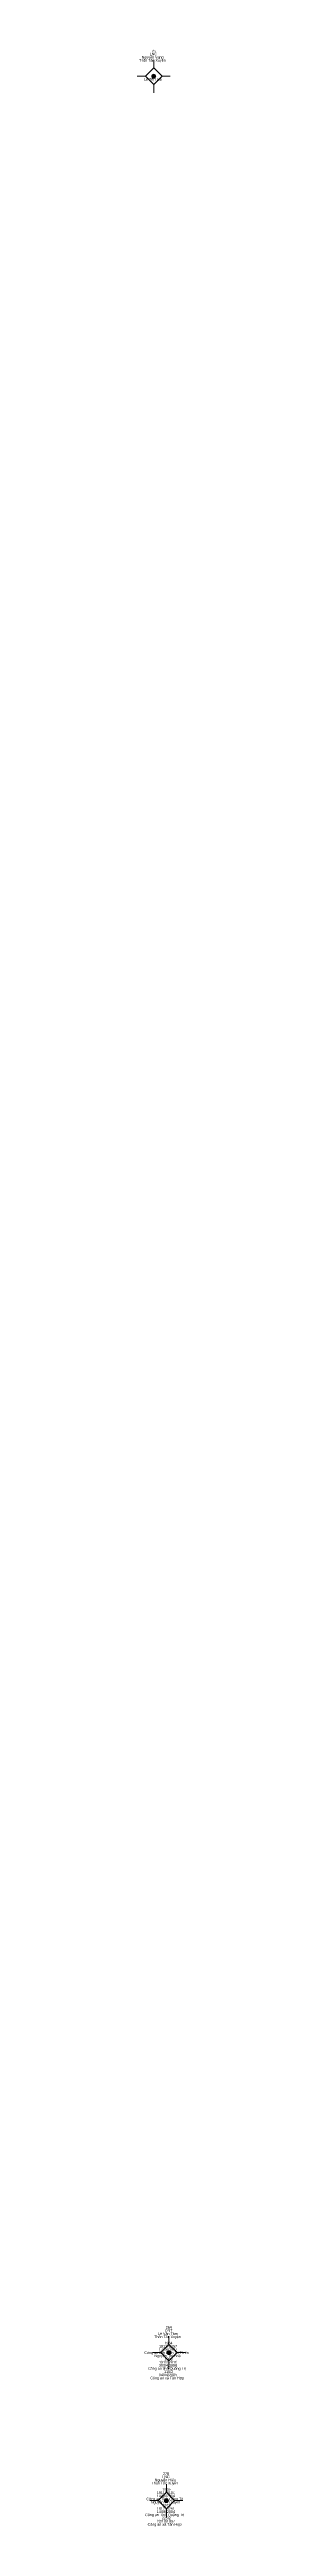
# Model space of a CAD drawing. Header units: metres. Extents: x 550999 to 552168, y 1840994 to 1841978.
# Drawn here: x 551457.9 to 551465.2, y 1841167.3 to 1841542.6 of the extents above; entities that cross this region are included whole.
import ezdxf
from ezdxf.enums import TextEntityAlignment as Align

# ---------------------------------------------------------------- set-up
doc = ezdxf.new("R2010")
doc.units = ezdxf.units.M
doc.header["$LTSCALE"] = 0.16
doc.layers.add('11', color=7, linetype='Continuous', lineweight=13)
doc.layers.add('15', color=7, linetype='Continuous')

msp = doc.modelspace()

# ---------------------------------------------------------------- hatches: boundary and pattern name
at = {"layer": '11'}
for points in [[(551460.6795, 1841538.53, 1), (551460.0795, 1841538.53, 1)], [(551462.9795, 1841193.66, 1), (551462.3795, 1841193.66, 1)], [(551462.5895, 1841171.25, 1), (551461.9895, 1841171.25, 1)]]:
    msp.add_hatch(color=256, dxfattribs=at).paths.add_polyline_path(points)

# ---------------------------------------------------------------- linework, layer by layer
for p, q in [((551460.38, 1841541.03), (551460.38, 1841539.78)), ((551459.13, 1841538.53), (551457.88, 1841538.53)), ((551460.38, 1841537.28), (551460.38, 1841536.03)), ((551462.88, 1841538.53), (551461.63, 1841538.53)), ((551461.43, 1841193.66), (551460.18, 1841193.66)), ((551462.68, 1841196.16), (551462.68, 1841194.91)), ((551465.18, 1841193.66), (551463.93, 1841193.66)), ((551462.68, 1841192.41), (551462.68, 1841191.16)), ((551461.04, 1841171.25), (551459.79, 1841171.25)), ((551462.29, 1841173.75), (551462.29, 1841172.5)), ((551464.79, 1841171.25), (551463.54, 1841171.25)), ((551462.29, 1841170), (551462.29, 1841168.75))]:
    msp.add_line(p, q, dxfattribs=at)
for points in [[(551460.38, 1841539.78), (551459.13, 1841538.53), (551460.38, 1841537.28), (551461.63, 1841538.53)], [(551462.68, 1841194.91), (551461.43, 1841193.66), (551462.68, 1841192.41), (551463.93, 1841193.66)], [(551462.29, 1841172.5), (551461.04, 1841171.25), (551462.29, 1841170), (551463.54, 1841171.25)]]:
    msp.add_lwpolyline(points, close=True, dxfattribs=at)
for centre in [(551460.3795, 1841538.53), (551462.6795, 1841193.66), (551462.2895, 1841171.25)]:
    msp.add_circle(centre, 0.3, dxfattribs=at)

# ---------------------------------------------------------------- texts
at = {"layer": '15'}
for s, width, p in [('75', 0.8, (551460.355, 1841542.17)), ('Thôn Tân Xuyên', 0.85, (551460.175, 1841540.73)), ('Nguyễn Vang', 0.85, (551460.21, 1841541.21)), ('LNC', 0.95, (551460.32, 1841541.69)), ('Lê Thị Hoa', 0.9, (551460.245, 1841537.85)), ('ONT', 0.95, (551462.62, 1841196.82)), ('264', 0.85, (551462.645, 1841197.3)), ('Công an tỉnh Bình Trị Thiên', 0.9, (551462.315, 1841193.46)), ('Nguyễn Thị Hoà', 0.9, (551462.465, 1841192.98)), ('Thôn Tân Xuyên', 0.85, (551462.465, 1841195.86)), ('Lê Văn Tâm', 0.85, (551462.515, 1841196.34)), ('17/06/1987', 0.9, (551462.535, 1841193.94)), ('191178157', 0.85, (551462.54, 1841194.42)), ('1964', 0.85, (551462.615, 1841194.9)), ('Công an tỉnh Quảng Trị', 0.9, (551462.37, 1841191.06)), ('Công an xã Tân Hợp', 0.9, (551462.41, 1841189.62)), ('30/04/1996', 0.9, (551462.53, 1841191.54)), ('04/04/2005', 0.9, (551462.54, 1841190.1)), ('191007816', 0.85, (551462.535, 1841192.02)), ('115/2', 0.85, (551462.615, 1841190.58)), ('1969', 0.85, (551462.61, 1841192.5)), ('Nguyễn Hiểu', 0.9, (551462.13, 1841174.17)), ('LNC', 0.95, (551462.22, 1841174.65)), ('278', 0.85, (551462.235, 1841175.13)), (' Công an Tỉnh Qủng Trị', 0.9, (551461.99, 1841171.29)), (' Nguyễn Thị Tuyết', 0.9, (551462.05, 1841170.81)), ('Thôn Tân Xuyên', 0.85, (551462.075, 1841173.69)), (' 14/06/2004', 0.9, (551462.14, 1841171.77)), (' 191178104', 0.85, (551462.145, 1841172.25)), (' 1969', 0.85, (551462.215, 1841172.73)), (' Công an Tỉnh Quảng Trị', 0.9, (551461.96, 1841168.89)), ('Công an xã Tân Hợp', 0.9, (551462.02, 1841167.45)), (' 23/10/1997', 0.9, (551462.14, 1841167.93)), (' 14/06/2004', 0.9, (551462.14, 1841169.37)), (' 191216261', 0.85, (551462.145, 1841169.85)), (' 225/2', 0.85, (551462.21, 1841168.41)), (' 1972', 0.85, (551462.22, 1841170.33))]:
    msp.add_text(s, height=0.4, dxfattribs=dict(at, width=width)).set_placement(p, align=Align.CENTER)

doc.saveas('drawing.dxf')
